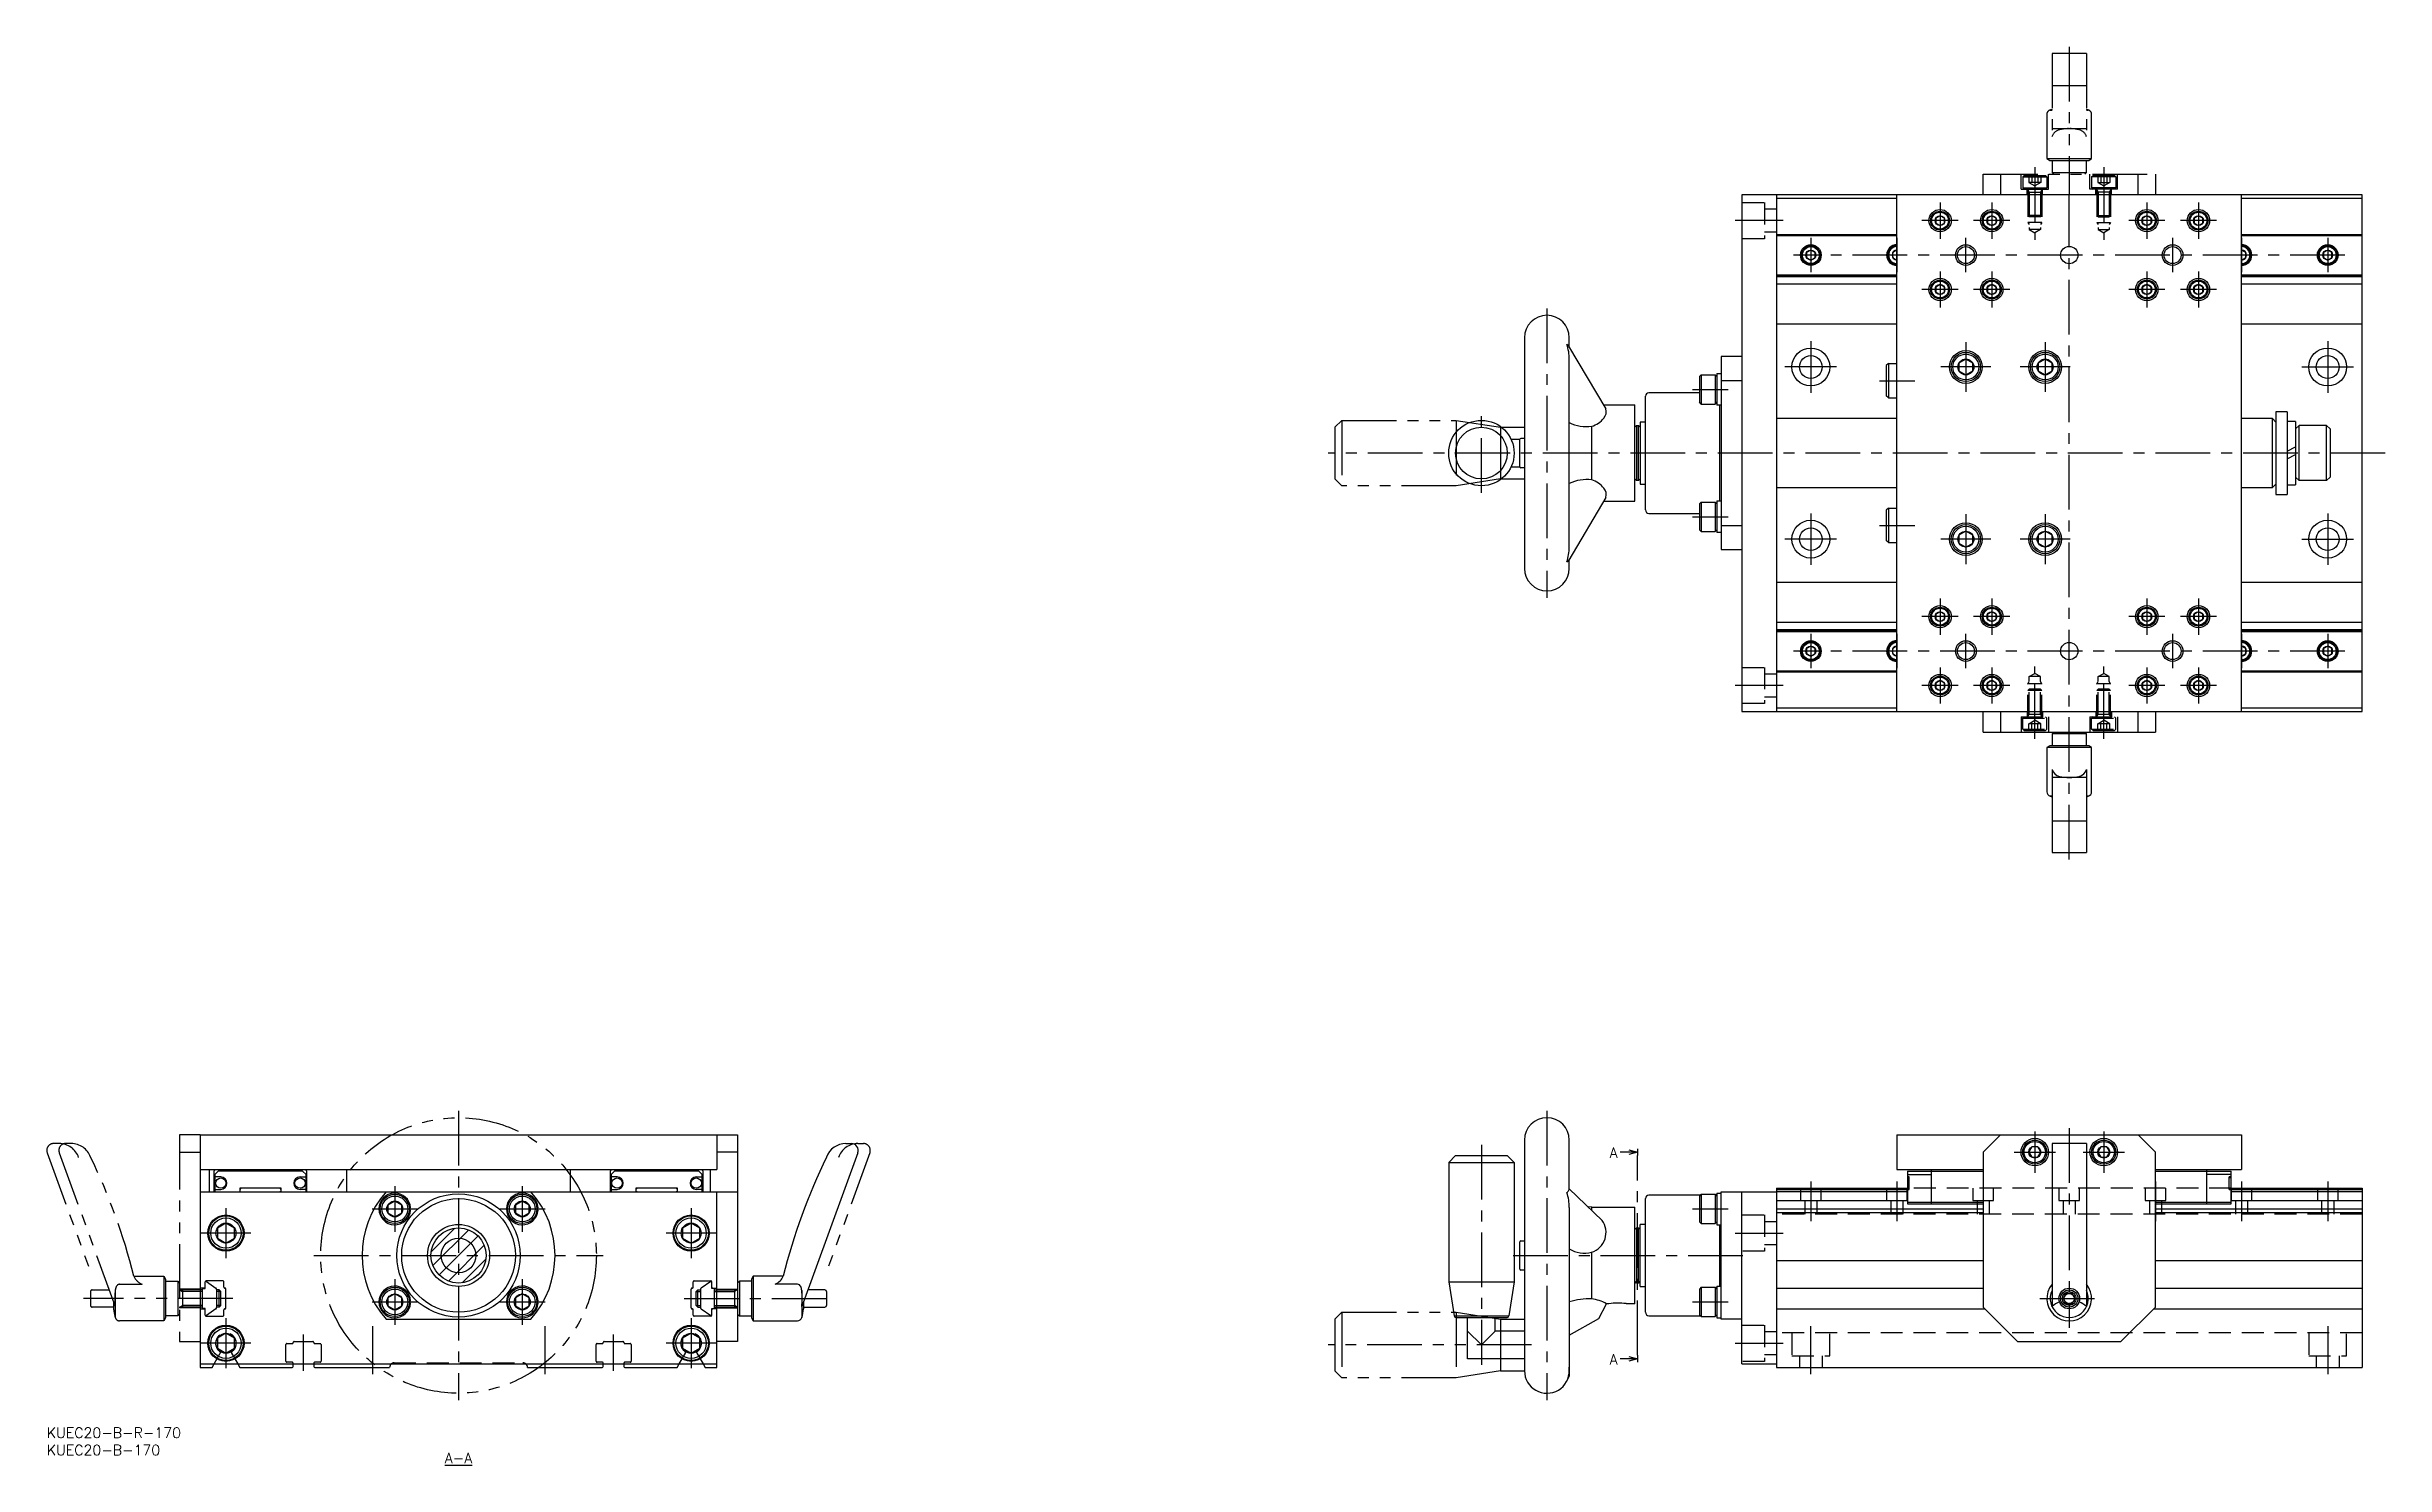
# Model space of a CAD drawing. Extents: x 0 to 679, y -11 to 401.
import ezdxf

# ---------------------------------------------------------------- set-up
doc = ezdxf.new("R2010")
doc.units = 0
doc.header["$LTSCALE"] = 0.5
for name, pattern in [('CENTER', [50.8, 31.75, -6.35, 6.35, -6.35]), ('DASHED', [19.05, 12.7, -6.35]), ('PHANTOM', [63.5, 31.75, -6.35, 6.35, -6.35, 6.35, -6.35])]:
    doc.linetypes.add(name, pattern=pattern)
doc.layers.get('0').update_dxf_attribs({"linetype": 'CONTINUOUS'})
for name, color, linetype in [('MSM_CENTER', 1, 'CENTER'), ('MSM_CONTINUOUS', 7, 'CONTINUOUS'), ('MSM_DASHED', 4, 'DASHED'), ('MSM_IMAGINARY', 6, 'PHANTOM'), ('MSM_NARROW', 5, 'CONTINUOUS'), ('MSM_PART_NUMBER', 7, 'CONTINUOUS')]:
    doc.layers.add(name, color=color, linetype=linetype)
doc.styles.get("Standard").update_dxf_attribs({"font": 'txt.shx', "height": 3, "bigfont": 'bigfont.shx'})

msp = doc.modelspace()

# ---------------------------------------------------------------- texts
at = {"layer": 'MSM_PART_NUMBER'}
for s, p in [('A', (453.56, 78.35)), ('A', (453.56, 18.35)), ('%%UA-A', (115.5, -10.32))]:
    msp.add_text(s, height=3, dxfattribs=at).set_placement(p)

# ---------------------------------------------------------------- blocks, each defined once
blk = doc.blocks.new('*U2')
at = {"layer": 'MSM_PART_NUMBER'}
blk.add_text('KUEC20-B-R-170', height=3, dxfattribs=at).set_placement((0, -3))
blk = doc.blocks.new('*U3')
at = {"layer": 'MSM_PART_NUMBER'}
blk.add_text('KUEC20-B-170', height=3, dxfattribs=at).set_placement((0, -8))

# ---------------------------------------------------------------- linework, layer by layer
at = {"color": 7, "linetype": 'CONTINUOUS'}
for p, q in [((491.95, 358), (491.95, 208)), ((671.95, 358), (491.95, 358)), ((501.95, 358), (501.95, 208)), ((501.95, 357), (536.95, 357)), ((536.95, 208), (536.95, 358)), ((636.95, 208), (636.95, 358)), ((636.95, 357), (671.95, 357)), ((671.95, 208), (671.95, 358)), ((501.95, 346.5), (536.95, 346.5)), ((501.95, 346.2), (536.95, 346.2)), ((549.45, 351.94), (548.2, 351.22)), ((548.2, 351.22), (548.2, 349.77)), ((548.2, 349.77), (549.45, 349.05)), ((550.7, 351.22), (549.45, 351.94)), ((549.45, 349.05), (550.7, 349.77)), ((550.7, 349.77), (550.7, 351.22)), ((564.45, 351.94), (563.2, 351.22)), ((563.2, 351.22), (563.2, 349.77)), ((563.2, 349.77), (564.45, 349.05)), ((565.7, 351.22), (564.45, 351.94)), ((564.45, 349.05), (565.7, 349.77)), ((565.7, 349.77), (565.7, 351.22)), ((609.45, 351.94), (608.2, 351.22)), ((608.2, 351.22), (608.2, 349.77)), ((608.2, 349.77), (609.45, 349.05)), ((610.7, 351.22), (609.45, 351.94)), ((609.45, 349.05), (610.7, 349.77)), ((610.7, 349.77), (610.7, 351.22)), ((624.45, 351.94), (623.2, 351.22)), ((623.2, 351.22), (623.2, 349.77)), ((623.2, 349.77), (624.45, 349.05)), ((625.7, 351.22), (624.45, 351.94)), ((624.45, 349.05), (625.7, 349.77)), ((625.7, 349.77), (625.7, 351.22)), ((636.95, 346.5), (671.95, 346.5)), ((636.95, 346.2), (671.95, 346.2)), ((511.95, 341.94), (510.7, 341.22)), ((510.7, 341.22), (510.7, 339.77)), ((510.7, 339.77), (511.95, 339.05)), ((513.2, 341.22), (511.95, 341.94)), ((511.95, 339.05), (513.2, 339.77)), ((513.2, 339.77), (513.2, 341.22)), ((536.95, 341.94), (535.7, 341.22)), ((535.7, 341.22), (535.7, 339.77)), ((535.7, 339.77), (536.95, 339.05)), ((638.2, 341.22), (636.95, 341.94)), ((636.95, 339.05), (638.2, 339.77)), ((638.2, 339.77), (638.2, 341.22)), ((661.95, 341.94), (660.7, 341.22)), ((660.7, 341.22), (660.7, 339.77)), ((660.7, 339.77), (661.95, 339.05)), ((663.2, 341.22), (661.95, 341.94)), ((661.95, 339.05), (663.2, 339.77)), ((663.2, 339.77), (663.2, 341.22)), ((501.95, 334.79), (536.95, 334.79)), ((501.95, 334.5), (536.95, 334.5)), ((501.95, 334.24), (536.95, 334.24)), ((636.95, 334.79), (671.95, 334.79)), ((636.95, 334.5), (671.95, 334.5)), ((636.95, 334.24), (671.95, 334.24)), ((501.95, 332.12), (536.95, 332.12)), ((549.45, 331.94), (548.2, 331.22)), ((548.2, 331.22), (548.2, 329.77)), ((548.2, 329.77), (549.45, 329.05)), ((550.7, 331.22), (549.45, 331.94)), ((549.45, 329.05), (550.7, 329.77)), ((550.7, 329.77), (550.7, 331.22)), ((564.45, 331.94), (563.2, 331.22)), ((563.2, 331.22), (563.2, 329.77)), ((563.2, 329.77), (564.45, 329.05)), ((565.7, 331.22), (564.45, 331.94)), ((564.45, 329.05), (565.7, 329.77)), ((565.7, 329.77), (565.7, 331.22)), ((609.45, 331.94), (608.2, 331.22)), ((608.2, 331.22), (608.2, 329.77)), ((608.2, 329.77), (609.45, 329.05)), ((610.7, 331.22), (609.45, 331.94)), ((609.45, 329.05), (610.7, 329.77)), ((610.7, 329.77), (610.7, 331.22)), ((624.45, 331.94), (623.2, 331.22)), ((623.2, 331.22), (623.2, 329.77)), ((623.2, 329.77), (624.45, 329.05)), ((625.7, 331.22), (624.45, 331.94)), ((624.45, 329.05), (625.7, 329.77)), ((625.7, 329.77), (625.7, 331.22)), ((636.95, 332.12), (671.95, 332.12)), ((501.95, 320.5), (536.95, 320.5)), ((636.95, 320.5), (671.95, 320.5)), ((428.85, 316.5), (428.85, 249.5)), ((441.67, 314.06), (452.46, 295.86)), ((441.85, 313.76), (441.85, 316.5)), ((441.85, 255.65), (441.85, 310.25)), ((480.15, 305.75), (479.65, 305.25)), ((480.15, 305.75), (480.15, 297.25)), ((480.15, 305.75), (484.15, 305.75)), ((484.15, 305.75), (484.65, 305.25)), ((484.15, 305.75), (484.15, 297.25)), ((484.65, 306.1), (485.95, 306.1)), ((484.65, 306.1), (484.65, 296.9)), ((491.95, 311), (485.95, 311)), ((485.95, 311), (485.95, 255)), ((534.45, 309), (533.85, 308.4)), ((533.85, 308.4), (533.85, 299.6)), ((534.45, 309), (534.45, 299)), ((534.45, 309), (536.95, 309)), ((556.95, 310.3), (554.95, 309.15)), ((554.95, 309.15), (554.95, 306.84)), ((554.95, 306.84), (556.95, 305.69)), ((558.95, 309.15), (556.95, 310.3)), ((556.95, 305.69), (558.95, 306.84)), ((558.95, 306.84), (558.95, 309.15)), ((579.95, 310.3), (577.95, 309.15)), ((577.95, 309.15), (577.95, 306.84)), ((577.95, 306.84), (579.95, 305.69)), ((581.95, 309.15), (579.95, 310.3)), ((579.95, 305.69), (581.95, 306.84)), ((581.95, 306.84), (581.95, 309.15)), ((463.95, 266.5), (463.95, 299.5)), ((479.65, 300.5), (464.95, 300.5)), ((479.65, 305.25), (479.65, 297.75)), ((491.95, 304.01), (485.95, 304.01)), ((534.45, 299), (533.85, 299.6)), ((534.45, 299), (536.95, 299)), ((451.79, 297), (460.85, 297)), ((460.85, 269), (460.85, 297)), ((463.95, 292), (462.45, 292)), ((462.45, 292), (462.45, 274)), ((480.15, 297.25), (479.65, 297.75)), ((480.15, 297.25), (484.15, 297.25)), ((484.15, 297.25), (484.65, 297.75)), ((485.95, 296.9), (484.65, 296.9)), ((485.55, 269.1), (485.55, 296.9)), ((536.95, 293), (501.95, 293)), ((645.95, 293), (636.95, 293)), ((646.95, 292), (645.95, 293)), ((645.95, 273), (645.95, 293)), ((650.15, 295), (646.95, 295)), ((646.95, 295), (646.95, 271)), ((650.15, 295), (650.15, 271)), ((652.65, 292.2), (650.15, 292.2)), ((652.65, 292.2), (652.65, 273.8)), ((424.97, 287), (427.55, 287)), ((427.55, 279), (427.55, 287)), ((428.85, 287.25), (427.8, 287.25)), ((448.35, 275.2), (448.35, 290.79)), ((461.35, 291), (460.85, 290.5)), ((461.35, 291), (461.35, 275)), ((461.35, 291), (461.95, 291)), ((461.95, 275), (461.95, 291)), ((461.95, 291), (462.45, 290.5)), ((653.65, 291), (652.65, 290)), ((661.65, 291), (653.65, 291)), ((653.65, 275), (653.65, 291)), ((661.65, 275), (661.65, 291)), ((661.65, 291), (662.65, 290)), ((662.65, 290), (662.65, 276)), ((424.97, 279), (427.55, 279)), ((428.85, 278.75), (427.8, 278.75)), ((650.15, 283.51), (652.65, 284.79)), ((650.15, 281.29), (652.65, 282.57)), ((461.35, 275), (460.85, 275.5)), ((461.95, 275), (461.35, 275)), ((461.95, 275), (462.45, 275.5)), ((462.45, 274), (463.95, 274)), ((501.95, 273), (536.95, 273)), ((636.95, 273), (645.95, 273)), ((645.95, 273), (646.95, 274)), ((650.15, 273.8), (652.65, 273.8)), ((653.65, 275), (652.65, 276)), ((661.65, 275), (653.65, 275)), ((661.65, 275), (662.65, 276)), ((452.46, 270.13), (441.68, 251.93)), ((451.79, 269), (460.85, 269)), ((464.95, 265.5), (479.65, 265.5)), ((480.15, 268.75), (479.65, 268.25)), ((479.65, 268.25), (479.65, 260.75)), ((480.15, 268.75), (480.15, 260.25)), ((480.15, 268.75), (484.15, 268.75)), ((484.15, 268.75), (484.65, 268.25)), ((484.15, 268.75), (484.15, 260.25)), ((484.65, 269.1), (485.95, 269.1)), ((484.65, 269.1), (484.65, 259.9)), ((534.45, 267), (533.85, 266.4)), ((533.85, 266.4), (533.85, 257.6)), ((534.45, 267), (534.45, 257)), ((534.45, 267), (536.95, 267)), ((646.95, 271), (650.15, 271)), ((480.15, 260.25), (479.65, 260.75)), ((480.15, 260.25), (484.15, 260.25)), ((484.15, 260.25), (484.65, 260.75)), ((485.95, 259.9), (484.65, 259.9)), ((485.95, 261.98), (491.95, 261.98)), ((556.95, 260.3), (554.95, 259.15)), ((554.95, 259.15), (554.95, 256.84)), ((558.95, 259.15), (556.95, 260.3)), ((558.95, 256.84), (558.95, 259.15)), ((579.95, 260.3), (577.95, 259.15)), ((577.95, 259.15), (577.95, 256.84)), ((581.95, 259.15), (579.95, 260.3)), ((581.95, 256.84), (581.95, 259.15)), ((441.85, 249.5), (441.85, 252.22)), ((485.95, 255), (491.95, 255)), ((534.45, 257), (533.85, 257.6)), ((534.45, 257), (536.95, 257)), ((554.95, 256.84), (556.95, 255.69)), ((556.95, 255.69), (558.95, 256.84)), ((577.95, 256.84), (579.95, 255.69)), ((579.95, 255.69), (581.95, 256.84)), ((501.95, 245.5), (536.95, 245.5)), ((636.95, 245.5), (671.95, 245.5)), ((501.95, 233.87), (536.95, 233.87)), ((501.95, 231.75), (536.95, 231.75)), ((501.95, 231.5), (536.95, 231.5)), ((501.95, 231.2), (536.95, 231.2)), ((549.45, 236.94), (548.2, 236.22)), ((548.2, 236.22), (548.2, 234.77)), ((548.2, 234.77), (549.45, 234.05)), ((550.7, 236.22), (549.45, 236.94)), ((549.45, 234.05), (550.7, 234.77)), ((550.7, 234.77), (550.7, 236.22)), ((564.45, 236.94), (563.2, 236.22)), ((563.2, 236.22), (563.2, 234.77)), ((563.2, 234.77), (564.45, 234.05)), ((565.7, 236.22), (564.45, 236.94)), ((564.45, 234.05), (565.7, 234.77)), ((565.7, 234.77), (565.7, 236.22)), ((609.45, 236.94), (608.2, 236.22)), ((608.2, 236.22), (608.2, 234.77)), ((608.2, 234.77), (609.45, 234.05)), ((610.7, 236.22), (609.45, 236.94)), ((609.45, 234.05), (610.7, 234.77)), ((610.7, 234.77), (610.7, 236.22)), ((624.45, 236.94), (623.2, 236.22)), ((623.2, 236.22), (623.2, 234.77)), ((623.2, 234.77), (624.45, 234.05)), ((625.7, 236.22), (624.45, 236.94)), ((624.45, 234.05), (625.7, 234.77)), ((625.7, 234.77), (625.7, 236.22)), ((636.95, 233.87), (671.95, 233.87)), ((636.95, 231.75), (671.95, 231.75)), ((636.95, 231.5), (671.95, 231.5)), ((636.95, 231.2), (671.95, 231.2)), ((511.95, 226.94), (510.7, 226.22)), ((510.7, 226.22), (510.7, 224.77)), ((510.7, 224.77), (511.95, 224.05)), ((513.2, 226.22), (511.95, 226.94)), ((511.95, 224.05), (513.2, 224.77)), ((513.2, 224.77), (513.2, 226.22)), ((536.95, 226.94), (535.7, 226.22)), ((535.7, 226.22), (535.7, 224.77)), ((535.7, 224.77), (536.95, 224.05)), ((638.2, 226.22), (636.95, 226.94)), ((636.95, 224.05), (638.2, 224.77)), ((638.2, 224.77), (638.2, 226.22)), ((661.95, 226.94), (660.7, 226.22)), ((660.7, 226.22), (660.7, 224.77)), ((660.7, 224.77), (661.95, 224.05)), ((663.2, 226.22), (661.95, 226.94)), ((661.95, 224.05), (663.2, 224.77)), ((663.2, 224.77), (663.2, 226.22)), ((501.95, 219.79), (536.95, 219.79)), ((501.95, 219.5), (536.95, 219.5)), ((636.95, 219.79), (671.95, 219.79)), ((636.95, 219.5), (671.95, 219.5)), ((549.45, 216.94), (548.2, 216.22)), ((548.2, 216.22), (548.2, 214.77)), ((548.2, 214.77), (549.45, 214.05)), ((550.7, 216.22), (549.45, 216.94)), ((549.45, 214.05), (550.7, 214.77)), ((550.7, 214.77), (550.7, 216.22)), ((564.45, 216.94), (563.2, 216.22)), ((563.2, 216.22), (563.2, 214.77)), ((563.2, 214.77), (564.45, 214.05)), ((565.7, 216.22), (564.45, 216.94)), ((564.45, 214.05), (565.7, 214.77)), ((565.7, 214.77), (565.7, 216.22)), ((609.45, 216.94), (608.2, 216.22)), ((608.2, 216.22), (608.2, 214.77)), ((608.2, 214.77), (609.45, 214.05)), ((610.7, 216.22), (609.45, 216.94)), ((609.45, 214.05), (610.7, 214.77)), ((610.7, 214.77), (610.7, 216.22)), ((624.45, 216.94), (623.2, 216.22)), ((623.2, 216.22), (623.2, 214.77)), ((623.2, 214.77), (624.45, 214.05)), ((625.7, 216.22), (624.45, 216.94)), ((624.45, 214.05), (625.7, 214.77)), ((625.7, 214.77), (625.7, 216.22)), ((491.95, 208), (671.95, 208)), ((501.95, 209), (536.95, 209)), ((561.95, 202), (561.95, 208)), ((566.95, 208), (566.95, 202)), ((606.95, 202), (606.95, 208)), ((611.95, 208), (611.95, 202)), ((636.95, 209), (671.95, 209)), ((561.95, 202), (611.95, 202)), ((581.32, 198), (580.45, 197.5)), ((580.45, 197.5), (580.45, 184.63)), ((593.45, 197.5), (580.45, 197.5)), ((592.59, 198), (581.32, 198)), ((582.45, 202), (581.95, 201.5)), ((581.95, 201.5), (581.95, 198)), ((591.95, 201.5), (581.95, 201.5)), ((591.95, 201.5), (591.45, 202)), ((591.95, 198), (591.95, 201.5)), ((593.45, 197.5), (592.59, 198)), ((593.45, 184.63), (593.45, 197.5)), ((581.95, 191.14), (581.95, 167)), ((591.95, 191.14), (591.95, 167)), ((581.95, 183.37), (581.42, 183.37)), ((591.95, 188.78), (581.95, 188.78)), ((592.48, 183.37), (591.95, 183.37)), ((581.95, 176.22), (591.95, 176.22)), ((581.95, 167), (591.95, 167)), ((44.5, 85), (200.5, 85)), ((44.5, 85), (44.5, 75)), ((194.5, 85), (194.5, 75)), ((200.5, 85), (200.5, 25)), ((231.92, 82.5), (233.5, 82.5)), ((428.85, 83.5), (428.85, 16.5)), ((441.85, 69.38), (441.85, 83.5)), ((536.95, 85), (536.95, 75)), ((536.95, 85), (636.95, 85)), ((566.95, 85), (561.95, 80)), ((576.09, 81.5), (575.22, 80)), ((577.82, 81.5), (576.09, 81.5)), ((578.68, 80), (577.82, 81.5)), ((591.95, 82.5), (581.95, 82.5)), ((581.95, 82.5), (581.95, 35.14)), ((591.95, 82.5), (591.95, 35.14)), ((596.09, 81.5), (595.22, 80)), ((597.82, 81.5), (596.09, 81.5)), ((598.68, 80), (597.82, 81.5)), ((611.95, 80), (606.95, 85)), ((636.95, 85), (636.95, 75)), ((44.5, 75), (194.5, 75)), ((47.09, 75), (47.09, 68.5)), ((49, 75), (48.5, 74.5)), ((56.25, 74.5), (55.75, 75)), ((68.25, 75), (67.75, 74.5)), ((75.5, 74.5), (75, 75)), ((87, 75), (87, 68.5)), ((152, 68.5), (152, 75)), ((164, 75), (163.5, 74.5)), ((171.25, 74.5), (170.75, 75)), ((183.25, 75), (182.75, 74.5)), ((190.5, 74.5), (190, 75)), ((192.5, 75), (192.5, 68.5)), ((200.5, 80), (194.5, 80)), ((235.38, 79.82), (219.12, 35.14)), ((406.85, 77), (408.85, 79)), ((406.85, 77), (406.85, 42.33)), ((406.85, 77), (425.85, 77)), ((408.85, 79), (423.85, 79)), ((425.85, 77), (423.85, 79)), ((425.85, 77), (425.85, 42.33)), ((536.95, 75), (561.95, 75)), ((547, 65), (547, 75)), ((561.95, 80), (561.95, 35)), ((575.22, 80), (576.09, 78.5)), ((576.09, 78.5), (577.82, 78.5)), ((577.82, 78.5), (578.68, 80)), ((595.22, 80), (596.09, 78.5)), ((596.09, 78.5), (597.82, 78.5)), ((597.82, 78.5), (598.68, 80)), ((611.95, 35), (611.95, 80)), ((611.95, 75), (636.95, 75)), ((626.9, 65), (626.9, 75)), ((44.5, 68.5), (200.5, 68.5)), ((44.5, 68.5), (44.5, 17.5)), ((48.5, 74.5), (48.5, 68.5)), ((49.75, 74.5), (48.75, 73.5)), ((48.75, 73.5), (48.75, 68.5)), ((50.5, 72.8), (48.75, 72.8)), ((48.75, 69.2), (50.5, 69.2)), ((74.25, 74.5), (49.75, 74.5)), ((68, 69.5), (56, 69.5)), ((56, 69.5), (56, 68.55)), ((56.3, 69.5), (56, 69.2)), ((56, 68.55), (56.36, 68.5)), ((68, 69.2), (67.7, 69.5)), ((68, 68.55), (68, 69.5)), ((73.5, 72.8), (75.25, 72.8)), ((75.25, 69.2), (73.5, 69.2)), ((75.25, 73.5), (74.25, 74.5)), ((75.25, 68.5), (75.25, 73.5)), ((75.5, 68.5), (75.5, 74.5)), ((163.5, 74.5), (163.5, 68.5)), ((164.75, 74.5), (163.75, 73.5)), ((163.75, 73.5), (163.75, 68.5)), ((165.5, 72.8), (163.75, 72.8)), ((163.75, 69.2), (165.5, 69.2)), ((189.25, 74.5), (164.75, 74.5)), ((183, 69.5), (171, 69.5)), ((171.3, 69.5), (171, 69.2)), ((171, 69.5), (171, 68.55)), ((183, 69.2), (182.7, 69.5)), ((183, 68.55), (183, 69.5)), ((188.5, 72.8), (190.25, 72.8)), ((190.25, 69.2), (188.5, 69.2)), ((190.25, 73.5), (189.25, 74.5)), ((190.25, 68.5), (190.25, 73.5)), ((190.5, 68.5), (190.5, 74.5)), ((194.5, 17.5), (194.5, 68.5)), ((451.38, 60.19), (441.85, 69.38)), ((484.65, 68.1), (485.95, 68.1)), ((484.65, 68.1), (484.65, 58.9)), ((485.95, 68.5), (501.95, 68.5)), ((485.95, 31.5), (485.95, 68.5)), ((491.95, 18.5), (491.95, 68.5)), ((501.95, 69.5), (540.5, 69.5)), ((501.95, 69.5), (501.95, 17.5)), ((501.95, 69.2), (540, 69.2)), ((501.95, 68.55), (540, 68.55)), ((540, 74.5), (561.95, 74.5)), ((540, 74.5), (540, 65)), ((540, 73.5), (547, 73.5)), ((540.5, 72.8), (540, 72.8)), ((540.5, 72.5), (540, 72.5)), ((540, 69.2), (540.5, 69.2)), ((540.5, 69.2), (540.5, 72.8)), ((611.95, 74.5), (633.9, 74.5)), ((633.9, 73.5), (626.9, 73.5)), ((633.9, 72.8), (633.4, 72.8)), ((633.4, 69.2), (633.4, 72.8)), ((633.9, 72.5), (633.4, 72.5)), ((633.4, 69.5), (671.95, 69.5)), ((633.4, 69.2), (633.9, 69.2)), ((633.9, 65), (633.9, 74.5)), ((633.9, 69.2), (671.95, 69.2)), ((633.9, 68.55), (671.95, 68.55)), ((671.95, 69.5), (671.95, 17.5)), ((101, 65.81), (99, 64.65)), ((99, 64.65), (99, 62.35)), ((99, 62.35), (101, 61.19)), ((103, 64.65), (101, 65.81)), ((101, 61.19), (103, 62.35)), ((103, 62.35), (103, 64.65)), ((105.24, 63.83), (105.59, 63.86)), ((105.24, 63.17), (105.59, 63.14)), ((138, 65.81), (136, 64.65)), ((136, 64.65), (136, 62.35)), ((136, 62.35), (138, 61.19)), ((140, 64.65), (138, 65.81)), ((138, 61.19), (140, 62.35)), ((140, 62.35), (140, 64.65)), ((142.24, 63.83), (142.59, 63.86)), ((142.24, 63.17), (142.59, 63.14)), ((441.85, 63.89), (441.85, 14.93)), ((448.35, 64), (447.34, 64.09)), ((448.35, 63.11), (448.35, 64)), ((448.35, 64), (460.85, 64)), ((460.85, 36), (460.85, 64)), ((463.95, 33.5), (463.95, 66.5)), ((479.9, 67.5), (464.95, 67.5)), ((480.15, 67.75), (479.65, 67.25)), ((479.65, 67.25), (479.65, 59.75)), ((480.15, 67.75), (480.15, 59.25)), ((480.15, 67.75), (484.15, 67.75)), ((484.15, 67.75), (484.65, 67.25)), ((484.15, 67.75), (484.15, 59.25)), ((501.95, 65.95), (540, 65.95)), ((501.95, 63.5), (561.95, 63.5)), ((501.95, 62.49), (561.95, 62.49)), ((540, 65.5), (561.95, 65.5)), ((540, 65), (561.95, 65)), ((611.95, 65.5), (633.9, 65.5)), ((611.95, 65), (633.9, 65)), ((611.95, 63.5), (671.95, 63.5)), ((611.95, 62.49), (671.95, 62.49)), ((633.9, 65.95), (671.95, 65.95)), ((52, 59.39), (49.5, 57.94)), ((49.5, 57.94), (49.5, 55.06)), ((49.5, 55.06), (52, 53.61)), ((54.5, 57.94), (52, 59.39)), ((52, 53.61), (54.5, 55.06)), ((54.5, 55.06), (54.5, 57.94)), ((187, 59.39), (184.5, 57.94)), ((184.5, 57.94), (184.5, 55.06)), ((184.5, 55.06), (187, 53.61)), ((189.5, 57.94), (187, 59.39)), ((187, 53.61), (189.5, 55.06)), ((189.5, 55.06), (189.5, 57.94)), ((461.35, 58), (460.85, 57.5)), ((461.35, 58), (461.35, 42)), ((461.35, 58), (461.95, 58)), ((461.95, 42), (461.95, 58)), ((461.95, 58), (462.45, 57.5)), ((463.95, 59), (462.45, 59)), ((462.45, 41), (462.45, 59)), ((480.15, 59.25), (479.65, 59.75)), ((480.15, 59.25), (484.15, 59.25)), ((484.15, 59.25), (484.65, 59.75)), ((484.65, 58.9), (485.95, 58.9)), ((485.55, 41.1), (485.55, 58.9)), ((427.55, 46), (427.55, 54)), ((427.8, 54.25), (428.85, 54.25)), ((448.35, 37.44), (448.35, 50.93)), ((501.95, 48.5), (561.95, 48.5)), ((611.95, 48.5), (671.95, 48.5)), ((201, 42.5), (200.5, 42)), ((204.5, 42.5), (201, 42.5)), ((201, 42.5), (201, 32.5)), ((205, 44), (204.5, 43.13)), ((204.5, 43.13), (204.5, 31.87)), ((213.69, 44), (205, 44)), ((205, 44), (205, 31)), ((217.86, 41.65), (211.36, 41.65)), ((406.85, 42.33), (425.85, 42.33)), ((406.85, 42.33), (408.42, 32.42)), ((425.85, 42.33), (424.28, 32.42)), ((428.85, 45.75), (427.8, 45.75)), ((461.35, 42), (460.85, 42.5)), ((461.95, 42), (461.35, 42)), ((461.95, 42), (462.45, 42.5)), ((462.45, 41), (463.95, 41)), ((480.15, 40.75), (479.65, 40.25)), ((480.15, 40.75), (480.15, 32.25)), ((480.15, 40.75), (484.15, 40.75)), ((484.15, 40.75), (484.65, 40.25)), ((484.15, 40.75), (484.15, 32.25)), ((484.65, 41.1), (485.95, 41.1)), ((484.65, 41.1), (484.65, 31.9)), ((101, 38.81), (99, 37.65)), ((99, 37.65), (99, 35.35)), ((99, 35.35), (101, 34.19)), ((103, 37.65), (101, 38.81)), ((101, 34.19), (103, 35.35)), ((103, 35.35), (103, 37.65)), ((105.24, 36.83), (105.59, 36.86)), ((105.24, 36.17), (105.59, 36.14)), ((138, 38.81), (136, 37.65)), ((136, 37.65), (136, 35.35)), ((136, 35.35), (138, 34.19)), ((140, 37.65), (138, 38.81)), ((138, 34.19), (140, 35.35)), ((140, 35.35), (140, 37.65)), ((142.24, 36.83), (142.59, 36.86)), ((142.24, 36.17), (142.59, 36.14)), ((219.12, 39.86), (219.12, 31.97)), ((219.62, 36.52), (219.62, 34.5)), ((219.62, 35), (225.8, 35)), ((225.8, 40), (220.89, 40)), ((226.3, 39.5), (226.3, 35.5)), ((450.43, 31.67), (452.65, 36)), ((453.35, 36), (452.65, 36)), ((460.85, 36), (458.35, 36)), ((479.65, 40.25), (479.65, 32.75)), ((501.95, 40.5), (561.95, 40.5)), ((501.95, 34.5), (562.45, 34.5)), ((561.95, 35), (571.95, 25)), ((586.09, 39), (585.22, 37.5)), ((585.22, 37.5), (586.09, 36)), ((587.82, 39), (586.09, 39)), ((586.09, 36), (587.82, 36)), ((588.68, 37.5), (587.82, 39)), ((587.82, 36), (588.68, 37.5)), ((601.95, 25), (611.95, 35)), ((611.45, 34.5), (671.95, 34.5)), ((611.95, 40.5), (671.95, 40.5)), ((52, 27.39), (49.5, 25.94)), ((54.5, 25.94), (52, 27.39)), ((98.48, 31.5), (140.52, 31.5)), ((187, 27.39), (184.5, 25.94)), ((189.5, 25.94), (187, 27.39)), ((200.5, 33), (201, 32.5)), ((201, 32.5), (204.5, 32.5)), ((204.5, 31.87), (205, 31)), ((205, 31), (217.86, 31)), ((408.42, 32.42), (424.28, 32.42)), ((408.92, 32), (423.79, 32)), ((412.35, 20), (412.35, 32)), ((412.35, 28), (416.35, 24)), ((416.35, 24), (420.35, 28)), ((420.35, 28), (420.35, 32)), ((428.85, 28), (420.35, 28)), ((441.85, 26.83), (450.43, 31.67)), ((464.95, 32.5), (479.9, 32.5)), ((480.15, 32.25), (479.65, 32.75)), ((480.15, 32.25), (484.15, 32.25)), ((484.15, 32.25), (484.65, 32.75)), ((484.65, 31.9), (485.95, 31.9)), ((491.95, 31.5), (485.95, 31.5)), ((49.5, 25.94), (49.5, 23.06)), ((49.5, 23.06), (52, 21.61)), ((52, 21.61), (54.5, 23.06)), ((54.5, 23.06), (54.5, 25.94)), ((184.5, 25.94), (184.5, 23.06)), ((184.5, 23.06), (187, 21.61)), ((187, 21.61), (189.5, 23.06)), ((189.5, 23.06), (189.5, 25.94)), ((200.5, 25), (194.5, 25)), ((571.95, 25), (601.95, 25)), ((44.5, 18.5), (194.5, 18.5)), ((44.5, 17.5), (47.96, 17.5)), ((47.96, 17.5), (48.54, 18.5)), ((55.46, 18.5), (56.04, 17.5)), ((56.04, 17.5), (71.2, 17.5)), ((71.5, 17.8), (71.5, 18.5)), ((77.5, 18.5), (77.5, 17.8)), ((77.8, 17.5), (99.5, 17.5)), ((139.5, 17.5), (161.2, 17.5)), ((161.5, 17.8), (161.5, 18.5)), ((167.5, 18.5), (167.5, 17.8)), ((167.8, 17.5), (182.96, 17.5)), ((182.96, 17.5), (183.54, 18.5)), ((190.46, 18.5), (191.04, 17.5)), ((191.04, 17.5), (194.5, 17.5)), ((428.85, 20), (412.35, 20)), ((441.14, 13.54), (441.85, 14.93)), ((441.8, 17.54), (441.85, 17.48)), ((441.85, 16.64), (441.8, 17.54)), ((491.95, 18.5), (501.95, 18.5)), ((501.95, 17.5), (671.95, 17.5))]:
    msp.add_line(p, q, dxfattribs=at)
for centre, radius in [((549.45, 350.5), 3.25), ((549.45, 350.5), 2.75), ((549.45, 350.5), 2.45), ((564.45, 350.5), 3.25), ((564.45, 350.5), 2.75), ((564.45, 350.5), 2.45), ((609.45, 350.5), 3.25), ((609.45, 350.5), 2.75), ((609.45, 350.5), 2.45), ((624.45, 350.5), 3.25), ((624.45, 350.5), 2.75), ((624.45, 350.5), 2.45), ((549.45, 350.5), 1.44), ((564.45, 350.5), 1.44), ((609.45, 350.5), 1.44), ((624.45, 350.5), 1.44), ((511.95, 340.5), 3), ((511.95, 340.5), 2.75), ((511.95, 340.5), 2.45), ((511.95, 340.5), 1.44), ((556.95, 340.5), 2.46), ((586.95, 340.5), 2.5), ((616.95, 340.5), 2.46), ((661.95, 340.5), 3), ((661.95, 340.5), 2.75), ((661.95, 340.5), 2.45), ((661.95, 340.5), 1.44), ((549.45, 330.5), 3.25), ((549.45, 330.5), 2.75), ((549.45, 330.5), 2.45), ((564.45, 330.5), 3.25), ((564.45, 330.5), 2.75), ((564.45, 330.5), 2.45), ((609.45, 330.5), 3.25), ((609.45, 330.5), 2.75), ((609.45, 330.5), 2.45), ((624.45, 330.5), 3.25), ((624.45, 330.5), 2.75), ((624.45, 330.5), 2.45), ((549.45, 330.5), 1.44), ((564.45, 330.5), 1.44), ((609.45, 330.5), 1.44), ((624.45, 330.5), 1.44), ((511.95, 308), 5.5), ((556.95, 308), 4.75), ((556.95, 308), 4.25), ((579.95, 308), 4.75), ((579.95, 308), 4.25), ((661.95, 308), 5.5), ((511.95, 308), 3.3), ((556.95, 308), 3.75), ((556.95, 308), 2.31), ((579.95, 308), 3.75), ((579.95, 308), 2.31), ((661.95, 308), 3.3), ((416.35, 283), 9.5), ((416.35, 283), 7.5), ((511.95, 258), 5.5), ((511.95, 258), 3.3), ((556.95, 258), 4.75), ((556.95, 258), 4.25), ((556.95, 258), 3.75), ((556.95, 258), 2.31), ((579.95, 258), 4.75), ((579.95, 258), 4.25), ((579.95, 258), 3.75), ((579.95, 258), 2.31), ((661.95, 258), 5.5), ((661.95, 258), 3.3), ((549.45, 235.5), 3.25), ((549.45, 235.5), 2.75), ((549.45, 235.5), 2.45), ((564.45, 235.5), 3.25), ((564.45, 235.5), 2.75), ((564.45, 235.5), 2.45), ((609.45, 235.5), 3.25), ((609.45, 235.5), 2.75), ((609.45, 235.5), 2.45), ((624.45, 235.5), 3.25), ((624.45, 235.5), 2.75), ((624.45, 235.5), 2.45), ((549.45, 235.5), 1.44), ((564.45, 235.5), 1.44), ((609.45, 235.5), 1.44), ((624.45, 235.5), 1.44), ((511.95, 225.5), 3), ((511.95, 225.5), 2.75), ((511.95, 225.5), 2.45), ((511.95, 225.5), 1.44), ((556.95, 225.5), 2.46), ((586.95, 225.5), 2.5), ((616.95, 225.5), 2.46), ((661.95, 225.5), 3), ((661.95, 225.5), 2.75), ((661.95, 225.5), 2.45), ((661.95, 225.5), 1.44), ((549.45, 215.5), 3.25), ((549.45, 215.5), 2.75), ((549.45, 215.5), 2.45), ((564.45, 215.5), 3.25), ((564.45, 215.5), 2.75), ((564.45, 215.5), 2.45), ((609.45, 215.5), 3.25), ((609.45, 215.5), 2.75), ((609.45, 215.5), 2.45), ((624.45, 215.5), 3.25), ((624.45, 215.5), 2.75), ((624.45, 215.5), 2.45), ((549.45, 215.5), 1.44), ((564.45, 215.5), 1.44), ((609.45, 215.5), 1.44), ((624.45, 215.5), 1.44), ((576.95, 80), 4), ((576.95, 80), 3.5), ((576.95, 80), 3.1), ((576.95, 80), 1.73), ((596.95, 80), 4), ((596.95, 80), 3.5), ((596.95, 80), 3.1), ((596.95, 80), 1.73), ((50.5, 71), 1.5), ((73.5, 71), 1.5), ((119.5, 50), 17.9), ((165.5, 71), 1.5), ((188.5, 71), 1.5), ((52, 56.5), 5.25), ((52, 56.5), 5), ((101, 63.5), 4.25), ((101, 63.5), 3.75), ((101, 63.5), 2.31), ((119.5, 50), 16.5), ((138, 63.5), 4.25), ((138, 63.5), 3.75), ((138, 63.5), 2.31), ((187, 56.5), 5.25), ((187, 56.5), 5), ((52, 56.5), 4.4), ((52, 56.5), 2.89), ((119.5, 50), 9), ((119.5, 50), 8), ((119.5, 50), 5.05), ((187, 56.5), 4.4), ((187, 56.5), 2.89), ((101, 36.5), 4.25), ((138, 36.5), 4.25), ((101, 36.5), 3.75), ((101, 36.5), 2.31), ((138, 36.5), 3.75), ((138, 36.5), 2.31), ((586.95, 37.5), 3), ((586.95, 37.5), 2.5), ((586.95, 37.5), 1.5), ((52, 24.5), 5.25), ((52, 24.5), 5), ((52, 24.5), 4.4), ((52, 24.5), 2.89), ((187, 24.5), 5.25), ((187, 24.5), 5), ((187, 24.5), 4.4), ((187, 24.5), 2.89)]:
    msp.add_circle(centre, radius, dxfattribs=at)
for centre, radius, start, end in [((536.95, 340.5), 3, 90, 270), ((536.95, 340.5), 2.75, 90, 270), ((536.95, 340.5), 2.45, 90, 270), ((536.95, 340.5), 1.44, 90, 270), ((636.95, 340.5), 3, 270, 90), ((636.95, 340.5), 2.75, 270, 90), ((636.95, 340.5), 2.45, 270, 90), ((636.95, 340.5), 1.44, 270, 90), ((435.35, 316.5), 6.5, 0, 180), ((429.03, 310.35), 12.82, 359.57192, 19.23282), ((440.61, 313.47), 1.22, 29.06827, 64.52857), ((464.95, 299.5), 1, 90, 180), ((446.81, 301.52), 10.85, 242.81975, 278.22991), ((446.52, 297.29), 6.76, 285.76962, 322.5638), ((449.96, 295), 2.64, 316.60358, 19.08641), ((427.8, 287), 0.251, 90.15663, 179.93512), ((427.8, 279), 0.25, 180, 270), ((446.81, 264.47), 10.85, 81.77009, 117.18025), ((446.52, 268.7), 6.76, 37.4362, 74.23038), ((449.96, 270.99), 2.64, 340.91359, 43.39642), ((464.95, 266.5), 1, 180, 270), ((429.04, 255.64), 12.81, 340.7625, 0.07278), ((440.61, 252.52), 1.22, 295.47143, 330.93173), ((435.35, 249.5), 6.5, 180, 0), ((536.95, 225.5), 3, 90, 270), ((536.95, 225.5), 2.75, 90, 270), ((536.95, 225.5), 2.45, 90, 270), ((536.95, 225.5), 1.44, 90, 270), ((636.95, 225.5), 3, 270, 90), ((636.95, 225.5), 2.75, 270, 90), ((636.95, 225.5), 2.45, 270, 90), ((636.95, 225.5), 1.44, 270, 90), ((549.45, 215.5), 1.28, 60, 120), ((584.74, 191.94), 2.9, 195.97519, 257.07523), ((589.17, 191.94), 2.9, 282.92477, 344.02481), ((581.75, 184.63), 1.3, 180, 255.42991), ((586.95, 204.64), 21.97, 255.42991, 256.84559), ((586.62, 198.79), 10.01, 255.32765, 271.88381), ((587.28, 198.79), 10.01, 268.11619, 284.67235), ((586.95, 204.64), 21.97, 283.15441, 284.57009), ((592.15, 184.63), 1.3, 284.57009, 0), ((435.35, 83.5), 6.5, 0, 180), ((231.92, 76.5), 6, 90, 160), ((233.5, 80.5), 2, 340, 90), ((388.26, 0.05), 180, 154.14315, 165.85685), ((50.5, 71), 1.8, 270, 90), ((68, 67.25), 1.3, 90, 105.94237), ((73.5, 71), 1.8, 90, 270), ((119.5, 50), 28, 138.64563, 221.35437), ((101, 63.5), 4.6, 4.5, 355.5), ((138, 63.5), 4.6, 4.5, 355.5), ((119.5, 50), 28, 318.64563, 41.35437), ((165.5, 71), 1.8, 270, 90), ((171, 67.25), 1.3, 74.05763, 90), ((183, 67.25), 1.3, 90, 105.94237), ((188.5, 71), 1.8, 90, 270), ((438.65, 70.83), 3.6, 313.78954, 329.2334), ((428.38, 63.91), 13.48, 359.91819, 18.71964), ((441.04, 69.4), 0.816, 329.67989, 358.5219), ((464.95, 66.5), 1, 90, 180), ((446.49, 56.66), 6.03, 287.94357, 35.84774), ((427.8, 54), 0.25, 90, 180), ((446.31, 59.44), 8.75, 239.32921, 283.45945), ((101, 36.5), 4.6, 4.5, 355.5), ((138, 36.5), 4.6, 4.5, 355.5), ((209.96, 45.4), 4, 290.50003, 340), ((217.73, 40.45), 1.21, 25.24242, 83.48297), ((215.89, 39.58), 3.24, 4.95096, 25.44822), ((427.8, 46), 0.25, 180, 270), ((586.95, 37.5), 6.5, 140.28486, 39.71514), ((197.86, 37.5), 21.39, 353.67989, 6.32093), ((197.86, 37.5), 21.97, 345.42991, 352.15199), ((225.8, 39.5), 0.5, 0, 90), ((225.8, 35.5), 0.5, 270, 360), ((447.82, 17.4), 20.04, 88.46784, 107.31228), ((446.23, 23.96), 13.64, 61.95299, 81.07234), ((455.86, 19.66), 16.53, 81.3468, 98.73211), ((586.95, 37.5), 5.53, 154.77544, 25.22456), ((586.81, 29.89), 7.15, 112.11557, 132.76935), ((587.09, 29.89), 7.15, 47.23065, 67.88443), ((217.86, 32.3), 1.3, 270, 345.42991), ((408.92, 32.5), 0.5, 189, 270), ((423.79, 32.5), 0.5, 270, 351), ((464.95, 33.5), 1, 180, 270), ((71.2, 17.8), 0.3, 270, 0), ((77.8, 17.8), 0.3, 180, 270), ((100.8, 17.5), 1.3, 129.71514, 180), ((138.2, 17.5), 1.3, 0, 50.28486), ((161.2, 17.8), 0.3, 270, 0), ((167.8, 17.8), 0.3, 180, 270), ((435.35, 16.5), 6.5, 180.00689, 1.25006)]:
    msp.add_arc(centre, radius, start, end, dxfattribs=at)
at = {"layer": 'MSM_CENTER'}
for p, q in [((576.95, 366), (576.95, 344.96)), ((596.95, 366), (596.95, 344.96)), ((549.45, 355.75), (549.45, 345.25)), ((564.45, 355.75), (564.45, 345.25)), ((586.95, 165), (586.95, 358)), ((609.45, 355.75), (609.45, 345.25)), ((624.45, 355.75), (624.45, 345.25)), ((503.95, 350.5), (489.95, 350.5)), ((554.7, 350.5), (544.2, 350.5)), ((569.7, 350.5), (559.2, 350.5)), ((614.7, 350.5), (604.2, 350.5)), ((629.7, 350.5), (619.2, 350.5)), ((666.95, 340.5), (506.95, 340.5)), ((511.95, 345.5), (511.95, 335.5)), ((536.95, 345.5), (536.95, 335.5)), ((556.95, 335.5), (556.95, 345.5)), ((616.95, 345.5), (616.95, 335.5)), ((636.95, 345.5), (636.95, 335.5)), ((661.95, 345.5), (661.95, 335.5)), ((549.45, 335.75), (549.45, 325.25)), ((564.45, 335.75), (564.45, 325.25)), ((609.45, 335.75), (609.45, 325.25)), ((624.45, 335.75), (624.45, 325.25)), ((554.7, 330.5), (544.2, 330.5)), ((569.7, 330.5), (559.2, 330.5)), ((614.7, 330.5), (604.2, 330.5)), ((629.7, 330.5), (619.2, 330.5)), ((435.35, 325), (435.35, 241)), ((511.95, 315.5), (511.95, 300.5)), ((556.95, 315.25), (556.95, 300.75)), ((579.95, 315.25), (579.95, 300.75)), ((661.95, 315.5), (661.95, 300.5)), ((519.45, 308), (504.45, 308)), ((564.2, 308), (549.7, 308)), ((587.2, 308), (572.7, 308)), ((654.45, 308), (669.45, 308)), ((477.65, 301.5), (487.95, 301.5)), ((531.85, 304), (542.15, 304)), ((416.35, 271.5), (416.35, 294.5)), ((678.65, 283), (371.85, 283)), ((511.95, 265.5), (511.95, 250.5)), ((556.95, 265.25), (556.95, 250.75)), ((579.95, 265.25), (579.95, 250.75)), ((661.95, 265.5), (661.95, 250.5)), ((477.65, 264.5), (487.95, 264.5)), ((519.45, 258), (504.45, 258)), ((531.85, 262), (542.15, 262)), ((564.2, 258), (549.7, 258)), ((587.2, 258), (572.7, 258)), ((654.45, 258), (669.45, 258)), ((549.45, 240.75), (549.45, 230.25)), ((564.45, 240.75), (564.45, 230.25)), ((609.45, 240.75), (609.45, 230.25)), ((624.45, 240.75), (624.45, 230.25)), ((554.7, 235.5), (544.2, 235.5)), ((569.7, 235.5), (559.2, 235.5)), ((614.7, 235.5), (604.2, 235.5)), ((629.7, 235.5), (619.2, 235.5)), ((666.95, 225.5), (506.95, 225.5)), ((511.95, 230.5), (511.95, 220.5)), ((536.95, 230.5), (536.95, 220.5)), ((556.95, 220.5), (556.95, 230.5)), ((616.95, 230.5), (616.95, 220.5)), ((636.95, 230.5), (636.95, 220.5)), ((661.95, 230.5), (661.95, 220.5)), ((549.45, 220.75), (549.45, 210.25)), ((564.45, 220.75), (564.45, 210.25)), ((576.95, 200), (576.95, 221.03)), ((596.95, 200), (596.95, 221.03)), ((609.45, 220.75), (609.45, 210.25)), ((624.45, 220.75), (624.45, 210.25)), ((503.95, 215.5), (489.95, 215.5)), ((554.7, 215.5), (544.2, 215.5)), ((569.7, 215.5), (559.2, 215.5)), ((614.7, 215.5), (604.2, 215.5)), ((629.7, 215.5), (619.2, 215.5)), ((119.5, 92), (119.5, 8)), ((435.35, 92), (435.35, 8)), ((416.35, 82.1), (416.35, 18.24)), ((576.95, 86), (576.95, 74)), ((586.95, 87), (586.95, 29)), ((596.95, 86), (596.95, 74)), ((461.65, 21), (461.65, 79)), ((570.95, 80), (582.95, 80)), ((590.95, 80), (602.95, 80)), ((101, 70.1), (101, 56.9)), ((138, 70.1), (138, 56.9)), ((511.95, 71.5), (511.95, 60)), ((536.95, 71.5), (536.95, 60)), ((561.95, 71.5), (561.95, 60)), ((611.95, 71.5), (611.95, 60)), ((636.95, 71.5), (636.95, 60)), ((661.95, 71.5), (661.95, 60)), ((52, 63.75), (52, 49.25)), ((94.4, 63.5), (107.6, 63.5)), ((131.4, 63.5), (144.6, 63.5)), ((187, 63.75), (187, 49.25)), ((477.65, 63.5), (487.95, 63.5)), ((59.25, 56.5), (44.75, 56.5)), ((194.25, 56.5), (179.75, 56.5)), ((489.95, 56.5), (503.95, 56.5)), ((77.5, 50), (161.5, 50)), ((425.55, 50), (493.95, 50)), ((101, 43.1), (101, 29.9)), ((138, 43.1), (138, 29.9)), ((94.4, 36.5), (107.6, 36.5)), ((131.4, 36.5), (144.6, 36.5)), ((185, 37.5), (228.3, 37.5)), ((477.65, 36.5), (487.95, 36.5)), ((578.45, 37.5), (595.45, 37.5)), ((52, 31.75), (52, 17.25)), ((94.5, 29.5), (94.5, 15.5)), ((144.5, 29.5), (144.5, 15.5)), ((187, 31.75), (187, 17.25)), ((511.95, 15.5), (511.95, 29.5)), ((661.95, 29.5), (661.95, 15.5)), ((59.25, 24.5), (44.75, 24.5)), ((74.5, 16.5), (74.5, 27)), ((164.5, 16.5), (164.5, 27)), ((194.25, 24.5), (179.75, 24.5)), ((489.95, 24.5), (503.95, 24.5))]:
    msp.add_line(p, q, dxfattribs=at)
at = {"layer": 'MSM_DASHED'}
for p, q in [((491.95, 355.75), (498.55, 355.75)), ((498.55, 355.75), (498.55, 345.25)), ((501.95, 353.8), (498.55, 353.8)), ((574.95, 358), (574.95, 350)), ((575.33, 358), (575.33, 347.9)), ((578.57, 358), (578.57, 347.9)), ((578.95, 358), (578.95, 350)), ((594.95, 358), (594.95, 350)), ((595.33, 358), (595.33, 347.9)), ((598.57, 358), (598.57, 347.9)), ((598.95, 358), (598.95, 350)), ((498.55, 347.2), (501.95, 347.2)), ((578.95, 350), (574.95, 350)), ((574.95, 350), (575.33, 349.34)), ((578.57, 347.9), (575.33, 347.9)), ((575.33, 347.9), (576.95, 346.96)), ((578.57, 347.9), (576.95, 346.96)), ((578.95, 350), (578.57, 349.34)), ((594.95, 350), (598.95, 350)), ((594.95, 350), (595.33, 349.34)), ((595.33, 347.9), (598.57, 347.9)), ((595.33, 347.9), (596.95, 346.96)), ((598.57, 347.9), (596.95, 346.96)), ((598.95, 350), (598.57, 349.34)), ((498.55, 345.25), (491.95, 345.25)), ((491.95, 220.75), (498.55, 220.75)), ((498.55, 220.75), (498.55, 210.25)), ((501.95, 218.8), (498.55, 218.8)), ((575.33, 218.1), (576.95, 219.03)), ((575.33, 207.2), (575.33, 218.1)), ((578.57, 218.1), (575.33, 218.1)), ((578.57, 218.1), (576.95, 219.03)), ((578.57, 207.2), (578.57, 218.1)), ((595.33, 218.1), (596.95, 219.03)), ((595.33, 207.2), (595.33, 218.1)), ((598.57, 218.1), (595.33, 218.1)), ((598.57, 218.1), (596.95, 219.03)), ((598.57, 207.2), (598.57, 218.1)), ((498.55, 212.2), (501.95, 212.2)), ((574.95, 216), (575.33, 216.65)), ((574.95, 206.4), (574.95, 216)), ((578.95, 216), (574.95, 216)), ((575.33, 214.4), (574.95, 214.02)), ((578.95, 214.02), (574.95, 214.02)), ((578.57, 214.4), (575.33, 214.4)), ((578.95, 216), (578.57, 216.65)), ((578.95, 214.02), (578.57, 214.4)), ((578.95, 206.4), (578.95, 216)), ((594.95, 216), (595.33, 216.65)), ((594.95, 206.4), (594.95, 216)), ((598.95, 216), (594.95, 216)), ((595.33, 214.4), (594.95, 214.02)), ((598.95, 214.02), (594.95, 214.02)), ((598.57, 214.4), (595.33, 214.4)), ((598.95, 216), (598.57, 216.65)), ((598.95, 214.02), (598.57, 214.4)), ((598.95, 206.4), (598.95, 216)), ((498.55, 210.25), (491.95, 210.25)), ((572.95, 206.4), (580.95, 206.4)), ((572.95, 206.4), (572.95, 202)), ((573.85, 206.4), (573.45, 206)), ((573.45, 206), (580.45, 206)), ((573.45, 202.8), (573.45, 206)), ((574.7, 208), (574.7, 206.4)), ((574.92, 206.5), (575.33, 207.2)), ((574.95, 207.2), (578.95, 207.2)), ((575.22, 204.4), (576.95, 205.4)), ((575.22, 202.4), (575.22, 204.4)), ((578.68, 204.4), (575.22, 204.4)), ((576.09, 202.4), (576.09, 204.4)), ((578.68, 204.4), (576.95, 205.4)), ((577.82, 202.4), (577.82, 204.4)), ((578.98, 206.5), (578.57, 207.2)), ((578.68, 202.4), (578.68, 204.4)), ((579.2, 208), (579.2, 206.4)), ((580.45, 206), (580.05, 206.4)), ((580.45, 202.8), (580.45, 206)), ((580.95, 206.4), (580.95, 202)), ((592.95, 206.4), (600.95, 206.4)), ((592.95, 206.4), (592.95, 202)), ((593.85, 206.4), (593.45, 206)), ((593.45, 206), (600.45, 206)), ((593.45, 202.8), (593.45, 206)), ((594.7, 208), (594.7, 206.4)), ((594.92, 206.5), (595.33, 207.2)), ((594.95, 207.2), (598.95, 207.2)), ((595.22, 204.4), (596.95, 205.4)), ((595.22, 202.4), (595.22, 204.4)), ((598.68, 204.4), (595.22, 204.4)), ((596.09, 202.4), (596.09, 204.4)), ((598.68, 204.4), (596.95, 205.4)), ((597.82, 202.4), (597.82, 204.4)), ((598.98, 206.5), (598.57, 207.2)), ((598.68, 202.4), (598.68, 204.4)), ((599.2, 208), (599.2, 206.4)), ((600.45, 206), (600.05, 206.4)), ((600.45, 202.8), (600.45, 206)), ((600.95, 206.4), (600.95, 202)), ((573.45, 202.8), (580.45, 202.8)), ((573.85, 202.4), (573.45, 202.8)), ((573.85, 202.4), (580.05, 202.4)), ((580.45, 202.8), (580.05, 202.4)), ((593.45, 202.8), (600.45, 202.8)), ((593.85, 202.4), (593.45, 202.8)), ((593.85, 202.4), (600.05, 202.4)), ((600.45, 202.8), (600.05, 202.4)), ((508.95, 69.5), (508.95, 66)), ((514.95, 66), (514.95, 69.5)), ((533.95, 69.5), (533.95, 66)), ((539.95, 66), (539.95, 69.5)), ((633.95, 69.5), (540.5, 69.5)), ((558.95, 69.5), (558.95, 66)), ((564.95, 66), (564.95, 69.5)), ((583.95, 69.5), (583.95, 66)), ((589.95, 66), (589.95, 69.5)), ((608.95, 69.5), (608.95, 66)), ((614.95, 66), (614.95, 69.5)), ((633.95, 69.5), (633.95, 66)), ((639.95, 66), (639.95, 69.5)), ((658.95, 69.5), (658.95, 66)), ((664.95, 66), (664.95, 69.5)), ((491.95, 61.75), (498.55, 61.75)), ((498.55, 61.75), (498.55, 51.25)), ((671.95, 62), (501.95, 62)), ((508.95, 66), (514.95, 66)), ((510.2, 66), (510.2, 62)), ((513.7, 66), (513.7, 62)), ((533.95, 66), (539.95, 66)), ((535.2, 66), (535.2, 62)), ((538.7, 66), (538.7, 62)), ((558.95, 66), (564.95, 66)), ((560.2, 66), (560.2, 62)), ((563.7, 66), (563.7, 62)), ((583.95, 66), (589.95, 66)), ((585.2, 66), (585.2, 62)), ((588.7, 66), (588.7, 62)), ((608.95, 66), (614.95, 66)), ((610.2, 66), (610.2, 62)), ((613.7, 66), (613.7, 62)), ((633.95, 66), (639.95, 66)), ((635.2, 66), (635.2, 62)), ((638.7, 66), (638.7, 62)), ((658.95, 66), (664.95, 66)), ((660.2, 66), (660.2, 62)), ((663.7, 66), (663.7, 62)), ((501.95, 59.8), (498.55, 59.8)), ((498.55, 51.25), (491.95, 51.25)), ((498.55, 53.2), (501.95, 53.2)), ((46, 40.8), (46, 42.3)), ((51.1, 42.6), (46.3, 42.6)), ((51.4, 40.8), (51.4, 42.3)), ((187.6, 40.8), (187.6, 42.3)), ((187.9, 42.6), (192.7, 42.6)), ((192.69, 42.46), (189.91, 40.52)), ((193, 40.4), (193, 42.3)), ((45.7, 40.5), (44.8, 40.5)), ((44.8, 34.5), (45.7, 34.5)), ((46, 32.7), (46, 34.2)), ((51.4, 32.7), (51.4, 34.2)), ((52, 34.8), (52, 40.2)), ((187, 34.8), (187, 40.2)), ((187.6, 32.7), (187.6, 34.2)), ((188.5, 39.57), (188.93, 40)), ((188.5, 39.57), (189.7, 39.57)), ((188.5, 35.43), (188.5, 39.57)), ((188.5, 35.43), (189.7, 35.43)), ((188.93, 35), (188.5, 35.43)), ((188.93, 35), (188.93, 40)), ((188.93, 40), (189.7, 40)), ((188.93, 35), (189.7, 35)), ((189.7, 40.11), (189.7, 34.89)), ((189.91, 34.48), (192.69, 32.54)), ((193.6, 40.4), (193, 40.4)), ((193, 32.7), (193, 34.6)), ((193, 34.6), (193.6, 34.6)), ((193.3, 40.5), (194.2, 40.5)), ((194.2, 34.5), (193.3, 34.5)), ((193.8, 34.8), (193.8, 40.2)), ((193.8, 40), (200.3, 40)), ((193.8, 39.57), (199.6, 39.57)), ((193.8, 35.43), (199.6, 35.43)), ((193.8, 35), (200.3, 35)), ((194.5, 40.25), (200.5, 40.25)), ((194.5, 34.75), (200.5, 34.75)), ((200.4, 40.03), (199.6, 39.57)), ((199.6, 40), (199.6, 35)), ((200.4, 34.97), (199.6, 35.43)), ((46.3, 32.4), (51.1, 32.4)), ((192.7, 32.4), (187.9, 32.4)), ((491.95, 29.75), (498.55, 29.75)), ((498.55, 29.75), (498.55, 19.25)), ((501.95, 27.8), (498.55, 27.8)), ((671.95, 27.5), (501.95, 27.5)), ((506.45, 27.5), (506.45, 20.9)), ((517.45, 20.9), (517.45, 27.5)), ((656.45, 27.5), (656.45, 20.9)), ((667.45, 20.9), (667.45, 27.5)), ((48.54, 18.5), (50.36, 21.65)), ((53.64, 21.65), (55.46, 18.5)), ((69.4, 19.3), (69.4, 24.1)), ((69.7, 24.4), (71.2, 24.4)), ((71.8, 25), (77.2, 25)), ((77.8, 24.4), (79.3, 24.4)), ((79.6, 24.1), (79.6, 19.3)), ((159.4, 19.3), (159.4, 24.1)), ((159.7, 24.4), (161.2, 24.4)), ((161.8, 25), (167.2, 25)), ((167.8, 24.4), (169.3, 24.4)), ((169.6, 24.1), (169.6, 19.3)), ((183.54, 18.5), (185.36, 21.65)), ((188.64, 21.65), (190.46, 18.5)), ((498.55, 21.2), (501.95, 21.2)), ((506.45, 20.9), (517.45, 20.9)), ((508.65, 20.9), (508.65, 17.5)), ((515.25, 20.9), (515.25, 17.5)), ((656.45, 20.9), (667.45, 20.9)), ((658.65, 20.9), (658.65, 17.5)), ((665.25, 20.9), (665.25, 17.5)), ((71.2, 19), (69.7, 19)), ((71.5, 18.5), (71.5, 18.7)), ((77.5, 18.7), (77.5, 18.5)), ((79.3, 19), (77.8, 19)), ((100.8, 18.8), (138.2, 18.8)), ((161.2, 19), (159.7, 19)), ((161.5, 18.5), (161.5, 18.7)), ((167.5, 18.7), (167.5, 18.5)), ((169.3, 19), (167.8, 19)), ((498.55, 19.25), (491.95, 19.25))]:
    msp.add_line(p, q, dxfattribs=at)
for centre, radius, start, end in [((574.75, 206.6), 0.2, 270, 0), ((579.15, 206.6), 0.2, 180, 270), ((594.75, 206.6), 0.2, 270, 0), ((599.15, 206.6), 0.2, 180, 270), ((44.8, 40.8), 0.3, 180, 270), ((45.7, 40.8), 0.3, 270, 0), ((46.3, 42.3), 0.3, 90, 180), ((51.1, 42.3), 0.3, 0, 90), ((51.7, 40.8), 0.3, 180, 270), ((187.3, 40.8), 0.3, 270, 0), ((187.9, 42.3), 0.3, 90, 180), ((192.8, 42.3), 0.2, 0, 125), ((192.7, 42.3), 0.3, 0, 90), ((193.3, 40.8), 0.3, 180, 270), ((194.2, 40.8), 0.3, 270, 0), ((44.8, 34.2), 0.3, 90, 180), ((45.7, 34.2), 0.3, 0, 90), ((51.7, 34.2), 0.3, 90, 180), ((51.7, 40.2), 0.3, 0, 90), ((51.7, 34.8), 0.3, 270, 0), ((187.3, 40.2), 0.3, 90, 180), ((187.3, 34.8), 0.3, 180, 270), ((187.3, 34.2), 0.3, 0, 90), ((190.2, 40.11), 0.5, 125, 180), ((190.2, 34.89), 0.5, 180, 235), ((193.3, 34.2), 0.3, 90, 180), ((193.6, 40.2), 0.2, 0, 90), ((193.6, 34.8), 0.2, 270, 0), ((194.2, 34.2), 0.3, 0, 90), ((200.3, 40.2), 0.2, 270, 0), ((200.3, 34.8), 0.2, 0, 90), ((46.3, 32.7), 0.3, 180, 270), ((52, 24.5), 3, 305.21591, 234.78409), ((51.1, 32.7), 0.3, 270, 0), ((187, 24.5), 3, 305.21591, 234.78409), ((187.9, 32.7), 0.3, 180, 270), ((192.8, 32.7), 0.2, 235, 0), ((192.7, 32.7), 0.3, 270, 0), ((50.1, 21.8), 0.3, 330, 54.78409), ((53.9, 21.8), 0.3, 125.21591, 210), ((69.7, 24.1), 0.3, 90, 180), ((71.2, 24.7), 0.3, 270, 0), ((71.8, 24.7), 0.3, 90, 180), ((77.2, 24.7), 0.3, 0, 90), ((77.8, 24.7), 0.3, 180, 270), ((79.3, 24.1), 0.3, 0, 90), ((159.7, 24.1), 0.3, 90, 180), ((161.2, 24.7), 0.3, 270, 0), ((161.8, 24.7), 0.3, 90, 180), ((167.2, 24.7), 0.3, 0, 90), ((167.8, 24.7), 0.3, 180, 270), ((169.3, 24.1), 0.3, 0, 90), ((185.1, 21.8), 0.3, 330, 54.78409), ((188.9, 21.8), 0.3, 125.21591, 210), ((69.7, 19.3), 0.3, 180, 270), ((71.2, 18.7), 0.3, 0, 90), ((77.8, 18.7), 0.3, 90, 180), ((79.3, 19.3), 0.3, 270, 0), ((100.8, 17.5), 1.3, 90, 129.71514), ((138.2, 17.5), 1.3, 50.28486, 90), ((159.7, 19.3), 0.3, 180, 270), ((161.2, 18.7), 0.3, 0, 90), ((167.8, 18.7), 0.3, 90, 180), ((169.3, 19.3), 0.3, 270, 0)]:
    msp.add_arc(centre, radius, start, end, dxfattribs=at)
at = {"layer": 'MSM_IMAGINARY'}
for p, q in [((586.95, 401), (586.95, 358)), ((591.95, 399), (581.95, 399)), ((581.95, 399), (581.95, 374.85)), ((591.95, 399), (591.95, 374.85)), ((581.95, 389.77), (591.95, 389.77)), ((580.45, 381.36), (580.45, 368.5)), ((581.42, 382.62), (581.95, 382.62)), ((591.95, 382.62), (592.48, 382.62)), ((593.45, 368.5), (593.45, 381.36)), ((581.95, 377.21), (591.95, 377.21)), ((580.45, 368.5), (581.32, 368)), ((580.45, 368.5), (593.45, 368.5)), ((581.32, 368), (592.59, 368)), ((581.95, 368), (581.95, 364.5)), ((591.95, 364.5), (591.95, 368)), ((592.59, 368), (593.45, 368.5)), ((561.95, 358), (561.95, 364)), ((561.95, 364), (611.95, 364)), ((566.95, 364), (566.95, 358)), ((572.95, 359.6), (572.95, 364)), ((573.85, 363.6), (573.45, 363.2)), ((573.45, 363.2), (580.45, 363.2)), ((573.45, 363.2), (573.45, 360)), ((573.85, 359.6), (573.45, 360)), ((573.45, 360), (580.45, 360)), ((573.85, 363.6), (580.05, 363.6)), ((575.22, 363.6), (575.22, 361.6)), ((575.22, 361.6), (576.95, 360.6)), ((578.68, 361.6), (575.22, 361.6)), ((576.08, 363.6), (576.08, 361.6)), ((578.68, 361.6), (576.95, 360.6)), ((577.82, 363.6), (577.82, 361.6)), ((578.68, 363.6), (578.68, 361.6)), ((580.45, 363.2), (580.05, 363.6)), ((580.45, 360), (580.05, 359.6)), ((580.45, 363.2), (580.45, 360)), ((580.95, 359.6), (580.95, 364)), ((581.95, 364.5), (582.45, 364)), ((581.95, 364.5), (591.95, 364.5)), ((591.45, 364), (591.95, 364.5)), ((592.95, 359.6), (592.95, 364)), ((593.45, 363.2), (593.85, 363.6)), ((600.45, 363.2), (593.45, 363.2)), ((593.45, 363.2), (593.45, 360)), ((600.45, 360), (593.45, 360)), ((593.45, 360), (593.85, 359.6)), ((600.05, 363.6), (593.85, 363.6)), ((595.22, 363.6), (595.22, 361.6)), ((595.22, 361.6), (596.95, 360.6)), ((595.22, 361.6), (598.68, 361.6)), ((596.09, 363.6), (596.09, 361.6)), ((598.68, 361.6), (596.95, 360.6)), ((597.82, 363.6), (597.82, 361.6)), ((598.68, 363.6), (598.68, 361.6)), ((600.05, 363.6), (600.45, 363.2)), ((600.05, 359.6), (600.45, 360)), ((600.45, 363.2), (600.45, 360)), ((600.95, 359.6), (600.95, 364)), ((606.95, 358), (606.95, 364)), ((611.95, 364), (611.95, 358)), ((572.95, 359.6), (580.95, 359.6)), ((574.7, 358), (574.7, 359.6)), ((574.92, 359.5), (575.33, 358.79)), ((574.95, 359.6), (574.95, 358)), ((574.95, 358.79), (578.95, 358.79)), ((575.33, 358.79), (575.33, 358)), ((578.98, 359.5), (578.57, 358.79)), ((578.57, 358.79), (578.57, 358)), ((578.95, 359.6), (578.95, 358)), ((579.2, 358), (579.2, 359.6)), ((600.95, 359.6), (592.95, 359.6)), ((594.7, 358), (594.7, 359.6)), ((594.93, 359.5), (595.33, 358.79)), ((594.95, 359.6), (594.95, 358)), ((598.95, 358.79), (594.95, 358.79)), ((595.33, 358.79), (595.33, 358)), ((598.98, 359.5), (598.57, 358.79)), ((598.57, 358.79), (598.57, 358)), ((598.95, 359.6), (598.95, 358)), ((599.2, 358), (599.2, 359.6)), ((578.95, 351.97), (574.95, 351.97)), ((575.33, 351.6), (574.95, 351.97)), ((578.57, 351.6), (575.33, 351.6)), ((578.95, 351.97), (578.57, 351.6)), ((594.95, 351.97), (598.95, 351.97)), ((594.95, 351.97), (595.33, 351.6)), ((595.33, 351.6), (598.57, 351.6)), ((598.57, 351.6), (598.95, 351.97)), ((375.85, 292.5), (373.85, 290.5)), ((375.85, 292.5), (409.06, 292.5)), ((375.85, 292.5), (375.85, 273.5)), ((409.06, 292.5), (421.85, 290.5)), ((409.06, 292.5), (409.06, 273.5)), ((373.85, 290.5), (373.85, 275.5)), ((421.85, 290.5), (421.85, 275.5)), ((421.85, 290.5), (428.85, 290.5)), ((373.85, 275.5), (375.85, 273.5)), ((409.06, 273.5), (375.85, 273.5)), ((421.85, 275.5), (409.06, 273.5)), ((421.85, 275.5), (428.85, 275.5)), ((3.58, 82.5), (2, 82.5)), ((7.08, 82.5), (5.5, 82.5)), ((44.5, 85), (38.5, 85)), ((38.5, 85), (38.5, 25)), ((235.42, 82.5), (237, 82.5)), ((0.12, 79.82), (12.1, 46.89)), ((3.62, 79.82), (19.88, 35.14)), ((38.5, 80), (44.5, 80)), ((44.5, 75), (44.5, 68.5)), ((238.88, 79.82), (226.9, 46.89)), ((21.14, 41.65), (27.64, 41.65)), ((25.31, 44), (34, 44)), ((34, 44), (34.5, 43.13)), ((34, 44), (34, 31)), ((34.5, 43.13), (34.5, 31.87)), ((34.5, 42.5), (38, 42.5)), ((38, 42.5), (38.5, 42)), ((38, 42.5), (38, 32.5)), ((46, 40.4), (46, 40.8)), ((46.31, 42.46), (49.09, 40.52)), ((54, 37.5), (10.7, 37.5)), ((12.7, 39.5), (12.7, 35.5)), ((13.2, 40), (18.11, 40)), ((19.38, 35), (13.2, 35)), ((19.38, 36.52), (19.38, 34.5)), ((19.88, 39.86), (19.88, 31.97)), ((44.5, 40.25), (38.5, 40.25)), ((44.5, 34.75), (38.5, 34.75)), ((38.6, 40.03), (39.4, 39.57)), ((38.6, 34.97), (39.4, 35.43)), ((45.2, 40), (38.7, 40)), ((45.2, 35), (38.7, 35)), ((39.4, 40), (39.4, 35)), ((45.2, 39.57), (39.4, 39.57)), ((45.2, 35.43), (39.4, 35.43)), ((45.2, 34.8), (45.2, 40.2)), ((45.4, 40.4), (46, 40.4)), ((46, 34.6), (45.4, 34.6)), ((46, 34.2), (46, 34.6)), ((49.09, 34.48), (46.31, 32.54)), ((49.3, 40.11), (49.3, 34.89)), ((50.07, 40), (49.3, 40)), ((50.5, 39.57), (49.3, 39.57)), ((50.5, 35.43), (49.3, 35.43)), ((50.07, 35), (49.3, 35)), ((50.07, 35), (50.07, 40)), ((50.5, 39.57), (50.07, 40)), ((50.07, 35), (50.5, 35.43)), ((50.5, 35.43), (50.5, 39.57)), ((34, 31), (21.14, 31)), ((34.5, 31.87), (34, 31)), ((38, 32.5), (34.5, 32.5)), ((38.5, 33), (38, 32.5)), ((375.85, 33.5), (373.85, 31.5)), ((373.85, 31.5), (373.85, 16.5)), ((375.85, 33.5), (375.85, 14.5)), ((375.85, 33.5), (409.06, 33.5)), ((409.06, 33.5), (409.06, 14.5)), ((409.06, 33.5), (421.85, 31.5)), ((421.85, 31.5), (421.85, 16.5)), ((421.85, 31.5), (428.85, 31.5)), ((38.5, 25), (44.5, 25)), ((430.85, 24), (371.85, 24)), ((373.85, 16.5), (375.85, 14.5)), ((409.06, 14.5), (375.85, 14.5)), ((421.85, 16.5), (409.06, 14.5)), ((421.85, 16.5), (428.85, 16.5))]:
    msp.add_line(p, q, dxfattribs=at)
msp.add_circle((119.5, 50), 40, dxfattribs=at)
for centre, radius, start, end in [((581.75, 381.36), 1.3, 104.57009, 180), ((586.95, 361.35), 21.97, 103.15441, 104.57009), ((586.95, 361.35), 21.97, 75.42991, 76.84559), ((592.15, 381.36), 1.3, 360, 75.42991), ((584.73, 374.05), 2.9, 102.92477, 164.02481), ((586.62, 367.2), 10.01, 88.11619, 104.67235), ((587.28, 367.2), 10.01, 75.32765, 91.88381), ((589.17, 374.05), 2.9, 15.91715, 77.07523), ((574.75, 359.4), 0.2, 0, 90), ((579.15, 359.4), 0.2, 90, 180), ((594.75, 359.4), 0.2, 0, 90), ((599.15, 359.4), 0.2, 90, 180), ((2, 80.5), 2, 90, 200), ((5.5, 80.5), 2, 90, 200), ((3.58, 76.5), 6, 19.08597, 90), ((7.08, 76.5), 6, 20, 90), ((235.42, 76.5), 6, 90, 160.91403), ((237, 80.5), 2, 340, 90), ((-149.26, 0.05), 180, 14.14315, 25.85685), ((23.11, 39.58), 3.24, 154.55178, 175.04904), ((21.27, 40.45), 1.21, 96.51703, 154.75758), ((29.04, 45.4), 4, 200, 249.49997), ((46.2, 42.3), 0.2, 55, 180), ((13.2, 39.5), 0.5, 90, 180), ((13.2, 35.5), 0.5, 180, 270), ((41.14, 37.5), 21.97, 187.84801, 194.57009), ((41.14, 37.5), 21.39, 173.67907, 186.32011), ((38.7, 40.2), 0.2, 180, 270), ((38.7, 34.8), 0.2, 90, 180), ((45.4, 40.2), 0.2, 90, 180), ((45.4, 34.8), 0.2, 180, 270), ((48.8, 40.11), 0.5, 0, 55), ((48.8, 34.89), 0.5, 305, 0), ((21.14, 32.3), 1.3, 194.57009, 270), ((46.2, 32.7), 0.2, 180, 305)]:
    msp.add_arc(centre, radius, start, end, dxfattribs=at)
at = {"layer": 'MSM_NARROW'}
for p, q in [((111.57, 51.05), (118.45, 57.93)), ((112.06, 47.05), (122.45, 57.44)), ((113.84, 44.34), (125.16, 55.66)), ((116.55, 42.56), (126.94, 52.95)), ((120.55, 42.07), (127.43, 48.95))]:
    msp.add_line(p, q, dxfattribs=at)
for centre, radius in [((556.95, 340.5), 3), ((616.95, 340.5), 3), ((556.95, 225.5), 3), ((616.95, 225.5), 3), ((586.95, 37.5), 2)]:
    msp.add_circle(centre, radius, dxfattribs=at)
at = {"layer": 'MSM_PART_NUMBER'}
for p, q in [((461.65, 80), (456.65, 80)), ((459.15, 80.67), (461.65, 80)), ((461.65, 80), (459.15, 79.33)), ((461.65, 81), (461.65, 79)), ((459.15, 20.67), (461.65, 20)), ((461.65, 21), (461.65, 19)), ((461.65, 20), (456.65, 20)), ((461.65, 20), (459.15, 19.33))]:
    msp.add_line(p, q, dxfattribs=at)

# ---------------------------------------------------------------- block references
at = {"layer": 'MSM_CONTINUOUS'}
for name in ['*U2', '*U3']:
    msp.add_blockref(name, (0, 0), dxfattribs=at)

msp.set_redraw_order([(e.dxf.handle, doc.entitydb.next_handle()) for e in msp.query("TEXT MTEXT ATTDEF DIMENSION ARC_DIMENSION")])  # texts and dimensions are drawn at this point

doc.saveas('drawing.dxf')
